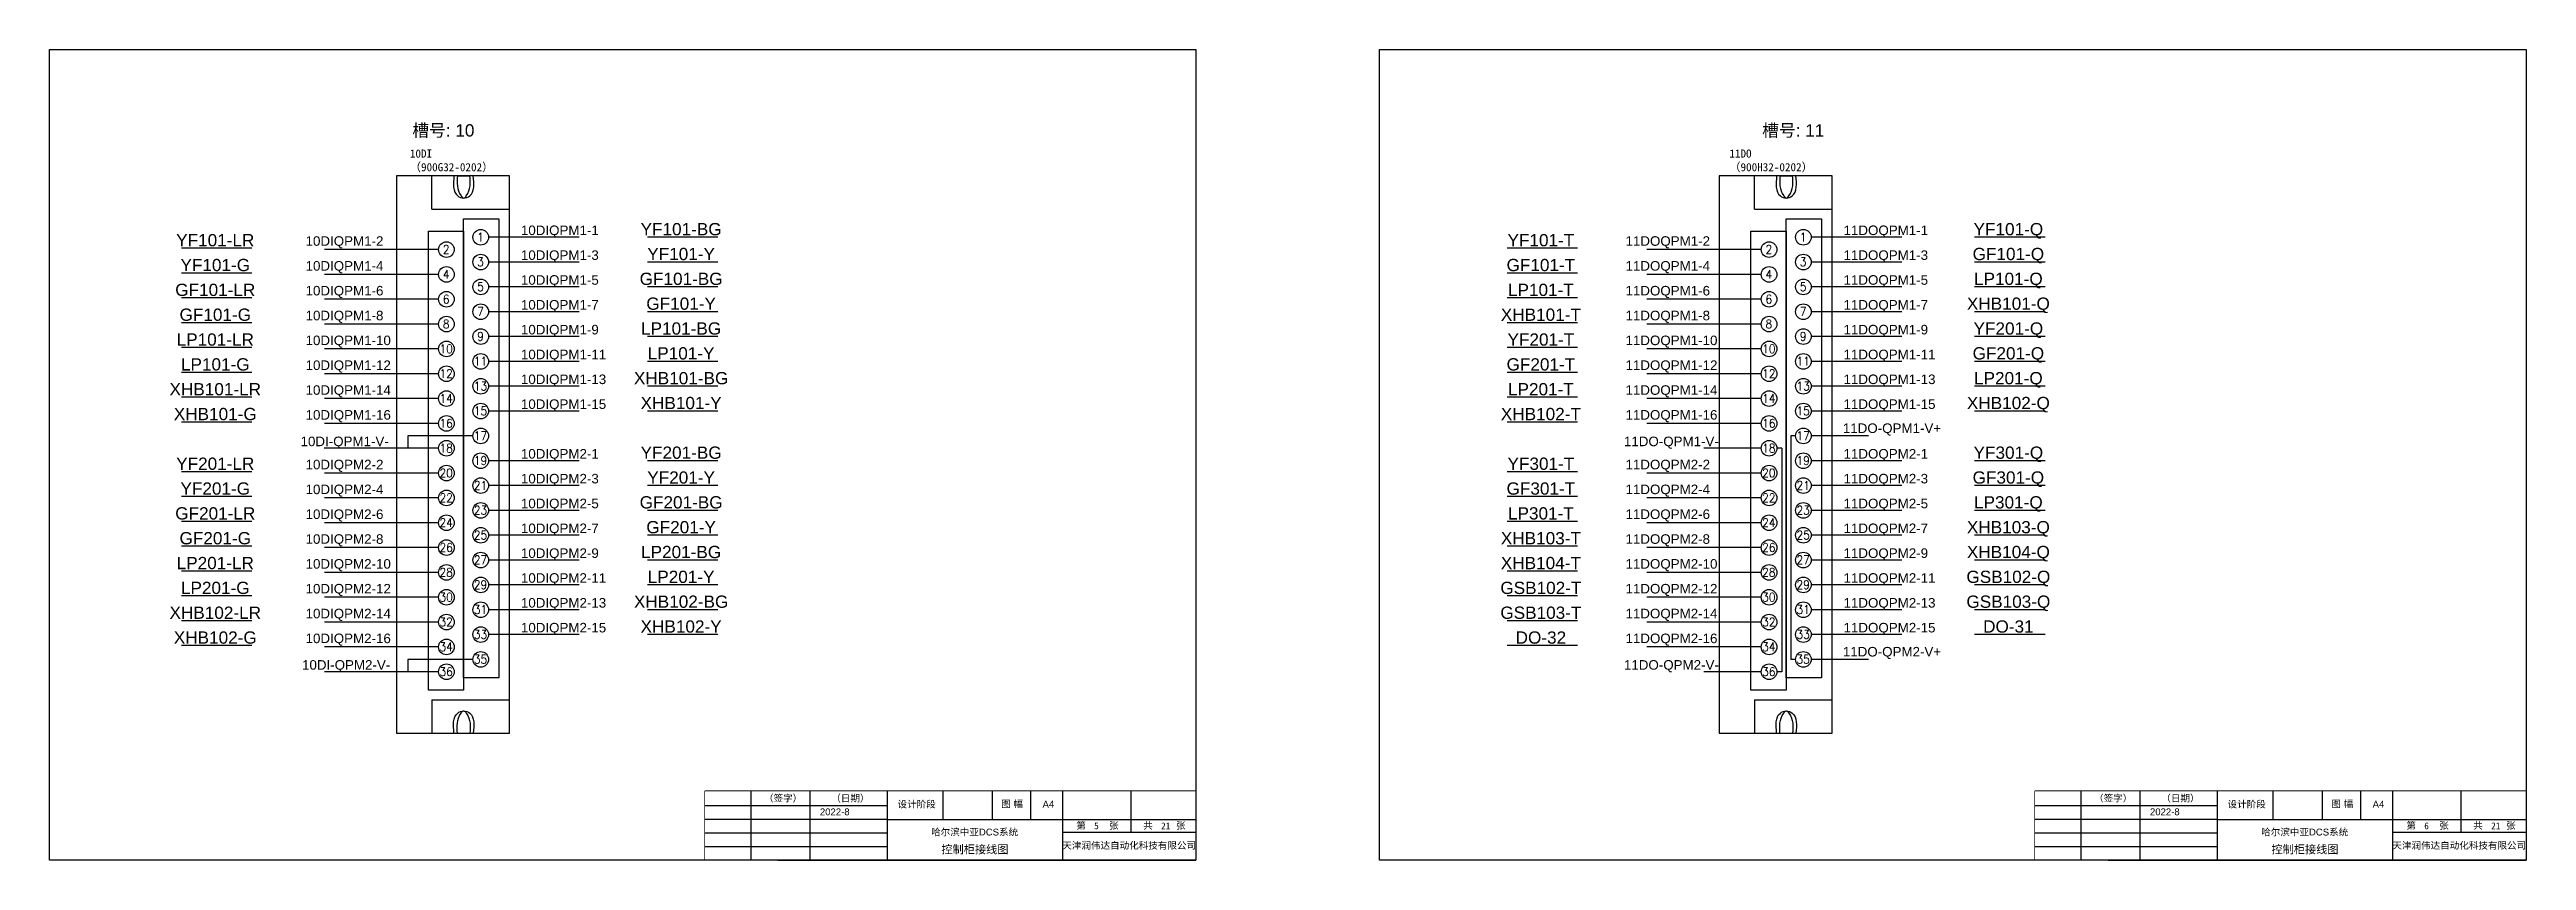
# Model space of a CAD drawing. Extents: x -156069 to -122631, y 9787 to 31117.
# Drawn here: x -136578 to -127504, y 20471 to 23442 of the extents above; entities that cross this region are included whole.
import ezdxf
from ezdxf.enums import TextEntityAlignment as Align

# ---------------------------------------------------------------- set-up
doc = ezdxf.new("R2010")
doc.units = 0
doc.layers.get('0').update_dxf_attribs({"linetype": 'CONTINUOUS'})
doc.layers.add('1', color=143, linetype='CONTINUOUS')
doc.layers.add('TEXT', color=3, linetype='CONTINUOUS')
doc.styles.add('Arial', font='arial.ttf')
doc.styles.add('ROMAND', font='romand')
doc.styles.get("Standard").update_dxf_attribs({"font": ''})
doc.styles.get('Standard').set_extended_font_data('SimSun')

msp = doc.modelspace()

# ---------------------------------------------------------------- texts
at = {"layer": '1', "style": 'Arial'}
for s, p in [('（签字）', (-133960.42242, 20686.51098)), ('（日期）', (-133713.98534, 20686.51098)), ('设计阶段', (-133471.20558, 20664.54634)), ('图 幅', (-133090.94473, 20665.68982)), ('A4', (-132939.82124, 20664.59432)), ('（签字）', (-129087.65611, 20686.51098)), ('（日期）', (-128841.21903, 20686.51098)), ('设计阶段', (-128598.43927, 20664.54634)), ('图 幅', (-128218.17842, 20665.68982)), ('A4', (-128067.05492, 20664.59432)), ('2022-8', (-133755.56282, 20636.59557)), ('2022-8', (-128882.79651, 20636.59557))]:
    msp.add_text(s, height=25, dxfattribs=at).set_placement(p)
at = {"layer": '1'}
for s, p in [('第     张', (-132816.34367, 20586.49009)), ('5', (-132750.78479, 20585.43501)), ('共     张', (-132571.16018, 20586.49009)), ('21', (-132505.6013, 20585.43501)), ('第     张', (-127943.57736, 20586.49009)), ('6', (-127878.01848, 20585.43501)), ('共     张', (-127698.39387, 20586.49009)), ('21', (-127632.83499, 20585.43501))]:
    msp.add_text(s, height=25, dxfattribs=at).set_placement(p)
at = {"layer": '1', "style": 'Arial'}
for s, height, p in [('哈尔滨中亚DCS系统', 25, (-133188.66803, 20574.98287)), ('控制柜接线图', 30, (-133187.66051, 20511.51151)), ('天津润伟达自动化科技有限公司', 25, (-132622.47208, 20525.95642)), ('哈尔滨中亚DCS系统', 25, (-128315.90172, 20574.98287)), ('控制柜接线图', 30, (-128314.89419, 20511.51151)), ('天津润伟达自动化科技有限公司', 25, (-127749.70577, 20525.95642))]:
    msp.add_text(s, height=height, dxfattribs=at).set_placement(p, align=Align.MIDDLE_CENTER)
at = {"layer": 'TEXT', "color": 0, "style": 'Arial'}
for s, p in [('10DIQPM1-1', (-134850.93499, 22762.53035)), ('11DOQPM1-1', (-130005.45401, 22762.53035)), ('10DIQPM1-2', (-135639.8544, 22723.23851)), ('10DIQPM1-3', (-134850.93499, 22671.53035)), ('11DOQPM1-2', (-130804.30588, 22723.23851)), ('11DOQPM1-3', (-130005.45401, 22671.53035)), ('10DIQPM1-4', (-135639.8544, 22632.23851)), ('10DIQPM1-5', (-134850.93499, 22580.53035)), ('11DOQPM1-4', (-130804.30588, 22632.23851)), ('11DOQPM1-5', (-130005.45401, 22580.53035)), ('10DIQPM1-6', (-135639.8544, 22541.23851)), ('10DIQPM1-7', (-134850.93499, 22489.53035)), ('11DOQPM1-6', (-130804.30588, 22541.23851)), ('11DOQPM1-7', (-130005.45401, 22489.53035)), ('10DIQPM1-8', (-135639.8544, 22450.23851)), ('10DIQPM1-9', (-134850.93499, 22398.53035)), ('11DOQPM1-8', (-130804.30588, 22450.23851)), ('11DOQPM1-9', (-130005.45401, 22398.53035)), ('10DIQPM1-10', (-135639.8544, 22359.23851)), ('10DIQPM1-11', (-134850.93499, 22307.53035)), ('11DOQPM1-10', (-130804.30588, 22359.23851)), ('11DOQPM1-11', (-130005.45401, 22307.53035)), ('10DIQPM1-12', (-135639.8544, 22268.23851)), ('10DIQPM1-13', (-134850.93499, 22216.53035)), ('11DOQPM1-12', (-130804.30588, 22268.23851)), ('11DOQPM1-13', (-130005.45401, 22216.53035)), ('10DIQPM1-14', (-135639.8544, 22177.23851)), ('10DIQPM1-15', (-134850.93499, 22125.53035)), ('11DOQPM1-14', (-130804.30588, 22177.23851)), ('11DOQPM1-15', (-130005.45401, 22125.53035)), ('10DIQPM1-16', (-135639.8544, 22086.23851)), ('11DOQPM1-16', (-130804.30588, 22086.23851)), ('11DO-QPM1-V+', (-130007.92067, 22037.35888)), ('10DI-QPM1-V-', (-135658.2071, 21989.03035)), ('10DIQPM2-1', (-134850.93499, 21943.53035)), ('11DO-QPM1-V-', (-130809.93074, 21989.03035)), ('11DOQPM2-1', (-130005.45401, 21943.53035)), ('10DIQPM2-2', (-135639.8544, 21904.23851)), ('10DIQPM2-3', (-134850.93499, 21852.53035)), ('11DOQPM2-2', (-130804.30588, 21904.23851)), ('11DOQPM2-3', (-130005.45401, 21852.53035)), ('10DIQPM2-4', (-135639.8544, 21813.23851)), ('10DIQPM2-5', (-134850.93499, 21761.53035)), ('11DOQPM2-4', (-130804.30588, 21813.23851)), ('11DOQPM2-5', (-130005.45401, 21761.53035)), ('10DIQPM2-6', (-135639.8544, 21722.23851)), ('10DIQPM2-7', (-134850.93499, 21670.53035)), ('11DOQPM2-6', (-130804.30588, 21722.23851)), ('11DOQPM2-7', (-130005.45401, 21670.53035)), ('10DIQPM2-8', (-135639.8544, 21631.23851)), ('10DIQPM2-9', (-134850.93499, 21579.53035)), ('11DOQPM2-8', (-130804.30588, 21631.23851)), ('11DOQPM2-9', (-130005.45401, 21579.53035)), ('10DIQPM2-10', (-135639.8544, 21540.23851)), ('10DIQPM2-11', (-134850.93499, 21488.53035)), ('11DOQPM2-10', (-130804.30588, 21540.23851)), ('11DOQPM2-11', (-130005.45401, 21488.53035)), ('10DIQPM2-12', (-135639.8544, 21449.23851)), ('10DIQPM2-13', (-134850.93499, 21397.53035)), ('11DOQPM2-12', (-130804.30588, 21449.23851)), ('11DOQPM2-13', (-130005.45401, 21397.53035)), ('10DIQPM2-14', (-135639.8544, 21358.23851)), ('10DIQPM2-15', (-134850.93499, 21306.53035)), ('11DOQPM2-14', (-130804.30588, 21358.23851)), ('11DOQPM2-15', (-130005.45401, 21306.53035)), ('10DIQPM2-16', (-135639.8544, 21267.23851)), ('11DOQPM2-16', (-130804.30588, 21267.23851)), ('11DO-QPM2-V+', (-130007.92067, 21218.35888)), ('10DI-QPM2-V-', (-135652.80881, 21170.03035)), ('11DO-QPM2-V-', (-130809.93074, 21170.03035))]:
    msp.add_text(s, height=35, dxfattribs=at).set_placement(p)
for s, p in [('YF101-BG', (-134264.00951, 22784.26232)), ('YF101-Q', (-129401.61414, 22784.26232)), ('YF101-LR', (-135970.63007, 22743.80587)), ('YF101-Y', (-134264.00951, 22693.26232)), ('YF101-T', (-131114.24683, 22743.80587)), ('GF101-Q', (-129401.61414, 22693.26232)), ('YF101-G', (-135970.63007, 22652.80587)), ('GF101-BG', (-134264.00951, 22602.26232)), ('GF101-T', (-131114.24683, 22652.80587)), ('LP101-Q', (-129401.61414, 22602.26232)), ('GF101-LR', (-135970.63007, 22561.80587)), ('GF101-Y', (-134264.00951, 22511.26232)), ('LP101-T', (-131114.24683, 22561.80587)), ('XHB101-Q', (-129401.61414, 22511.26232)), ('GF101-G', (-135970.63007, 22470.80587)), ('LP101-BG', (-134264.00951, 22420.26232)), ('XHB101-T', (-131114.24683, 22470.80587)), ('YF201-Q', (-129401.61414, 22420.26232)), ('LP101-LR', (-135970.63007, 22379.80587)), ('LP101-Y', (-134264.00951, 22329.26232)), ('YF201-T', (-131114.24683, 22379.80587)), ('GF201-Q', (-129401.61414, 22329.26232)), ('LP101-G', (-135970.63007, 22288.80587)), ('XHB101-BG', (-134264.00951, 22238.26232)), ('GF201-T', (-131114.24683, 22288.80587)), ('LP201-Q', (-129401.61414, 22238.26232)), ('XHB101-LR', (-135970.63007, 22197.80587)), ('XHB101-Y', (-134264.00951, 22147.26232)), ('LP201-T', (-131114.24683, 22197.80587)), ('XHB102-Q', (-129401.61414, 22147.26232)), ('XHB101-G', (-135970.63007, 22106.80587)), ('XHB102-T', (-131114.24683, 22106.80587)), ('YF201-BG', (-134264.00951, 21965.26232)), ('YF301-Q', (-129401.61414, 21965.26232)), ('YF201-LR', (-135970.63007, 21924.80587)), ('YF201-Y', (-134264.00951, 21874.26232)), ('YF301-T', (-131114.24683, 21924.80587)), ('GF301-Q', (-129401.61414, 21874.26232)), ('YF201-G', (-135970.63007, 21833.80587)), ('GF201-BG', (-134264.00951, 21783.26232)), ('GF301-T', (-131114.24683, 21833.80587)), ('LP301-Q', (-129401.61414, 21783.26232)), ('GF201-LR', (-135970.63007, 21742.80587)), ('GF201-Y', (-134264.00951, 21692.26232)), ('LP301-T', (-131114.24683, 21742.80587)), ('XHB103-Q', (-129401.61414, 21692.26232)), ('GF201-G', (-135970.63007, 21651.80587)), ('LP201-BG', (-134264.00951, 21601.26232)), ('XHB103-T', (-131114.24683, 21651.80587)), ('XHB104-Q', (-129401.61414, 21601.26232)), ('LP201-LR', (-135970.63007, 21560.80587)), ('LP201-Y', (-134264.00951, 21510.26232)), ('XHB104-T', (-131114.24683, 21560.80587)), ('GSB102-Q', (-129401.61414, 21510.26232)), ('LP201-G', (-135970.63007, 21469.80587)), ('XHB102-BG', (-134264.00951, 21419.26232)), ('GSB102-T', (-131114.24683, 21469.80587)), ('GSB103-Q', (-129401.61414, 21419.26232)), ('XHB102-LR', (-135970.63007, 21378.80587)), ('XHB102-Y', (-134264.00951, 21328.26232)), ('GSB103-T', (-131114.24683, 21378.80587)), ('DO-31', (-129401.61414, 21328.26232)), ('XHB102-G', (-135970.63007, 21287.80587)), ('DO-32', (-131114.24683, 21287.80587))]:
    msp.add_text(s, height=45, dxfattribs=at).set_placement(p, align=Align.MIDDLE_CENTER)
at = {"layer": 'TEXT', "style": 'ROMAND', "width": 0.9}
for s, p in [('2', (-135124.26734, 22693.92971)), ('1', (-134998.71495, 22739.42971)), ('2', (-130278.78636, 22693.92971)), ('1', (-130153.23397, 22739.42971)), ('4', (-135124.26734, 22602.92971)), ('3', (-134998.71495, 22648.42971)), ('4', (-130278.78636, 22602.92971)), ('3', (-130153.23397, 22648.42971)), ('6', (-135124.26734, 22511.92971)), ('5', (-134998.71495, 22557.42971)), ('6', (-130278.78636, 22511.92971)), ('5', (-130153.23397, 22557.42971)), ('8', (-135124.26734, 22420.92971)), ('7', (-134998.71495, 22466.42971)), ('8', (-130278.78636, 22420.92971)), ('7', (-130153.23397, 22466.42971)), ('10', (-135124.26734, 22329.92971)), ('9', (-134998.71495, 22375.42971)), ('10', (-130278.78636, 22329.92971)), ('9', (-130153.23397, 22375.42971)), ('12', (-135124.26734, 22238.92971)), ('11', (-134998.71495, 22284.42971)), ('12', (-130278.78636, 22238.92971)), ('11', (-130153.23397, 22284.42971)), ('14', (-135124.26734, 22147.92971)), ('13', (-134998.71495, 22193.42971)), ('14', (-130278.78636, 22147.92971)), ('13', (-130153.23397, 22193.42971)), ('16', (-135124.26734, 22056.92971)), ('15', (-134998.71495, 22102.42971)), ('16', (-130278.78636, 22056.92971)), ('15', (-130153.23397, 22102.42971)), ('18', (-135124.26734, 21965.92971)), ('17', (-134998.71495, 22011.42971)), ('18', (-130278.78636, 21965.92971)), ('17', (-130153.23397, 22011.42971)), ('20', (-135124.26734, 21874.92971)), ('19', (-134998.71495, 21920.42971)), ('20', (-130278.78636, 21874.92971)), ('19', (-130153.23397, 21920.42971)), ('22', (-135124.26734, 21783.92971)), ('21', (-134998.71495, 21829.42971)), ('22', (-130278.78636, 21783.92971)), ('21', (-130153.23397, 21829.42971)), ('24', (-135124.26734, 21692.92971)), ('23', (-134998.71495, 21738.42971)), ('24', (-130278.78636, 21692.92971)), ('23', (-130153.23397, 21738.42971)), ('26', (-135124.26734, 21601.92971)), ('25', (-134998.71495, 21647.42971)), ('26', (-130278.78636, 21601.92971)), ('25', (-130153.23397, 21647.42971)), ('28', (-135124.26734, 21510.92971)), ('27', (-134998.71495, 21556.42971)), ('28', (-130278.78636, 21510.92971)), ('27', (-130153.23397, 21556.42971)), ('30', (-135124.26734, 21419.92971)), ('29', (-134998.71495, 21465.42971)), ('30', (-130278.78636, 21419.92971)), ('29', (-130153.23397, 21465.42971)), ('32', (-135124.26734, 21328.92971)), ('31', (-134998.71495, 21374.42971)), ('32', (-130278.78636, 21328.92971)), ('31', (-130153.23397, 21374.42971)), ('34', (-135124.26734, 21237.92971)), ('33', (-134998.71495, 21283.42971)), ('34', (-130278.78636, 21237.92971)), ('33', (-130153.23397, 21283.42971)), ('36', (-135124.26734, 21146.92971)), ('35', (-134998.71495, 21192.42971)), ('36', (-130278.78636, 21146.92971)), ('35', (-130153.23397, 21192.42971))]:
    msp.add_text(s, height=31.61186, dxfattribs=at).set_placement(p, align=Align.CENTER)
at = {"layer": 'TEXT', "attachment_point": 1, "style": 'Arial'}
for s, insert, char_height, width in [('{\\fSimSun|b0|i0|c134|p2;槽号}: 10', (-135248.83389, 23168.6486), 45, 503.7787992), ('{\\fSimSun|b0|i0|c134|p2;槽号}: 11', (-130303.62804, 23168.6486), 45, 233.0692), ('{\\fSimSun|b0|i0|c134|p2;10DI（900G32-0202）}', (-135257.67698, 23076.15599), 29.9, 233.0692), ('{\\fSimSun|b0|i0|c134|p2;11DO（900H32-0202）}', (-130423.62947, 23076.15599), 29.9, 233.0692)]:
    msp.add_mtext(s, dxfattribs=dict(at, insert=insert, char_height=char_height, width=width))

# ---------------------------------------------------------------- linework, layer by layer
at = {"color": 1}
for p, q in [((-135177.22252, 22858.05085), (-135177.22252, 22979.76869)), ((-135083.73553, 22979.76869), (-135037.84797, 22979.76869)), ((-130331.74154, 22858.05085), (-130331.74154, 22979.76869)), ((-130238.25455, 22979.76869), (-130192.36699, 22979.76869)), ((-130238.25455, 22979.76869), (-130192.36699, 22979.76869)), ((-135177.22252, 22858.05085), (-134892.19217, 22858.05085)), ((-130331.74154, 22858.05085), (-130046.71119, 22858.05085)), ((-135177.22252, 21058.99499), (-134892.19217, 21058.99499)), ((-135177.22252, 21058.99499), (-135177.22252, 20937.27715)), ((-130331.74154, 21058.99499), (-130046.71119, 21058.99499)), ((-130331.74154, 21058.99499), (-130331.74154, 20937.27715)), ((-135083.73553, 20937.27715), (-135037.84797, 20937.27715))]:
    msp.add_line(p, q, dxfattribs=at)
at = {"color": 0}
for p, q in [((-135836.35912, 22714.30939), (-136094.39136, 22714.30939)), ((-134129.73855, 22754.76585), (-134387.7708, 22754.76585)), ((-130979.97588, 22714.30939), (-131238.00812, 22714.30939)), ((-129267.34319, 22754.76585), (-129525.37543, 22754.76585)), ((-135836.35912, 22623.30939), (-136094.39136, 22623.30939)), ((-134129.73855, 22663.76585), (-134387.7708, 22663.76585)), ((-130979.97588, 22623.30939), (-131238.00812, 22623.30939)), ((-129267.34319, 22663.76585), (-129525.37543, 22663.76585)), ((-135836.35912, 22532.30939), (-136094.39136, 22532.30939)), ((-134129.73855, 22572.76585), (-134387.7708, 22572.76585)), ((-130979.97588, 22532.30939), (-131238.00812, 22532.30939)), ((-129267.34319, 22572.76585), (-129525.37543, 22572.76585)), ((-135836.35912, 22441.30939), (-136094.39136, 22441.30939)), ((-134129.73855, 22481.76585), (-134387.7708, 22481.76585)), ((-130979.97588, 22441.30939), (-131238.00812, 22441.30939)), ((-129267.34319, 22481.76585), (-129525.37543, 22481.76585)), ((-135836.35912, 22350.30939), (-136094.39136, 22350.30939)), ((-134129.73855, 22390.76585), (-134387.7708, 22390.76585)), ((-130979.97588, 22350.30939), (-131238.00812, 22350.30939)), ((-129267.34319, 22390.76585), (-129525.37543, 22390.76585)), ((-135836.35912, 22259.30939), (-136094.39136, 22259.30939)), ((-134129.73855, 22299.76585), (-134387.7708, 22299.76585)), ((-130979.97588, 22259.30939), (-131238.00812, 22259.30939)), ((-129267.34319, 22299.76585), (-129525.37543, 22299.76585)), ((-135836.35912, 22168.30939), (-136094.39136, 22168.30939)), ((-134129.73855, 22208.76585), (-134387.7708, 22208.76585)), ((-130979.97588, 22168.30939), (-131238.00812, 22168.30939)), ((-129267.34319, 22208.76585), (-129525.37543, 22208.76585)), ((-135836.35912, 22077.30939), (-136094.39136, 22077.30939)), ((-134129.73855, 22117.76585), (-134387.7708, 22117.76585)), ((-130979.97588, 22077.30939), (-131238.00812, 22077.30939)), ((-129267.34319, 22117.76585), (-129525.37543, 22117.76585)), ((-135836.35912, 21895.30939), (-136094.39136, 21895.30939)), ((-134129.73855, 21935.76585), (-134387.7708, 21935.76585)), ((-130979.97588, 21895.30939), (-131238.00812, 21895.30939)), ((-129267.34319, 21935.76585), (-129525.37543, 21935.76585)), ((-135836.35912, 21804.30939), (-136094.39136, 21804.30939)), ((-134129.73855, 21844.76585), (-134387.7708, 21844.76585)), ((-130979.97588, 21804.30939), (-131238.00812, 21804.30939)), ((-129267.34319, 21844.76585), (-129525.37543, 21844.76585)), ((-135836.35912, 21713.30939), (-136094.39136, 21713.30939)), ((-134129.73855, 21753.76585), (-134387.7708, 21753.76585)), ((-130979.97588, 21713.30939), (-131238.00812, 21713.30939)), ((-129267.34319, 21753.76585), (-129525.37543, 21753.76585)), ((-135836.35912, 21622.30939), (-136094.39136, 21622.30939)), ((-134129.73855, 21662.76585), (-134387.7708, 21662.76585)), ((-130979.97588, 21622.30939), (-131238.00812, 21622.30939)), ((-129267.34319, 21662.76585), (-129525.37543, 21662.76585)), ((-135836.35912, 21531.30939), (-136094.39136, 21531.30939)), ((-134129.73855, 21571.76585), (-134387.7708, 21571.76585)), ((-130979.97588, 21531.30939), (-131238.00812, 21531.30939)), ((-129267.34319, 21571.76585), (-129525.37543, 21571.76585)), ((-135836.35912, 21440.30939), (-136094.39136, 21440.30939)), ((-134129.73855, 21480.76585), (-134387.7708, 21480.76585)), ((-130979.97588, 21440.30939), (-131238.00812, 21440.30939)), ((-129267.34319, 21480.76585), (-129525.37543, 21480.76585)), ((-135836.35912, 21349.30939), (-136094.39136, 21349.30939)), ((-134129.73855, 21389.76585), (-134387.7708, 21389.76585)), ((-130979.97588, 21349.30939), (-131238.00812, 21349.30939)), ((-129267.34319, 21389.76585), (-129525.37543, 21389.76585)), ((-135836.35912, 21258.30939), (-136094.39136, 21258.30939)), ((-134129.73855, 21298.76585), (-134387.7708, 21298.76585)), ((-130979.97588, 21258.30939), (-131238.00812, 21258.30939)), ((-129267.34319, 21298.76585), (-129525.37543, 21298.76585))]:
    msp.add_line(p, q, dxfattribs=at)
for p, q in [((-135026.72236, 22026.76585), (-135265.37726, 22026.76585)), ((-135265.37726, 22026.76585), (-135265.37726, 21981.26585)), ((-130306.79378, 21981.26585), (-130516.84867, 21981.26585)), ((-130231.66665, 21981.26585), (-130249.59378, 21981.26585)), ((-130231.66665, 21981.26585), (-130231.66665, 21162.26585)), ((-130181.24139, 22026.76585), (-130198.95489, 22026.76585)), ((-130198.95489, 22026.76585), (-130198.95489, 21207.76585)), ((-135026.72236, 21207.76585), (-135265.37726, 21207.76585)), ((-135265.37726, 21207.76585), (-135265.37726, 21162.26585)), ((-130306.79378, 21162.26585), (-130516.84867, 21162.26585)), ((-130231.66665, 21162.26585), (-130249.59378, 21162.26585)), ((-130181.24139, 21207.76585), (-130198.95489, 21207.76585))]:
    msp.add_line(p, q)
at = {"color": 1}
for points in [[(-134892.19217, 22979.76869), (-135307.12199, 22979.76869), (-135307.12199, 20937.27715), (-134892.19217, 20937.27715)], [(-130046.71119, 22979.76869), (-130461.64101, 22979.76869), (-130461.64101, 20937.27715), (-130046.71119, 20937.27715)], [(-135189.98285, 22776.86585), (-135060.79175, 22776.86585), (-135060.79175, 21094.66585), (-135189.98285, 21094.66585)], [(-135060.79175, 22822.36585), (-134931.60065, 22822.36585), (-134931.60065, 21140.16585), (-135060.79175, 21140.16585)], [(-130344.50187, 22776.86585), (-130215.31077, 22776.86585), (-130215.31077, 21094.66585), (-130344.50187, 21094.66585)], [(-130215.31077, 22822.36585), (-130086.11968, 22822.36585), (-130086.11968, 21140.16585), (-130215.31077, 21140.16585)]]:
    msp.add_lwpolyline(points, close=True, dxfattribs=at)
for centre in [(-134998.12236, 22754.76585), (-130152.64139, 22754.76585), (-135123.67475, 22709.26585), (-134998.12236, 22663.76585), (-130278.19378, 22709.26585), (-130152.64139, 22663.76585), (-135123.67475, 22618.26585), (-134998.12236, 22572.76585), (-130278.19378, 22618.26585), (-130152.64139, 22572.76585), (-135123.67475, 22527.26585), (-134998.12236, 22481.76585), (-130278.19378, 22527.26585), (-130152.64139, 22481.76585), (-135123.67475, 22436.26585), (-134998.12236, 22390.76585), (-130278.19378, 22436.26585), (-130152.64139, 22390.76585), (-135123.67475, 22345.26585), (-134998.12236, 22299.76585), (-130278.19378, 22345.26585), (-130152.64139, 22299.76585), (-135123.67475, 22254.26585), (-134998.12236, 22208.76585), (-130278.19378, 22254.26585), (-130152.64139, 22208.76585), (-135123.67475, 22163.26585), (-134998.12236, 22117.76585), (-130278.19378, 22163.26585), (-130152.64139, 22117.76585), (-135123.67475, 22072.26585), (-134998.12236, 22026.76585), (-130278.19378, 22072.26585), (-130152.64139, 22026.76585), (-135123.67475, 21981.26585), (-134998.12236, 21935.76585), (-130278.19378, 21981.26585), (-130152.64139, 21935.76585), (-135123.67475, 21890.26585), (-134998.12236, 21844.76585), (-130278.19378, 21890.26585), (-130152.64139, 21844.76585), (-135123.67475, 21799.26585), (-134998.12236, 21753.76585), (-130278.19378, 21799.26585), (-130152.64139, 21753.76585), (-135123.67475, 21708.26585), (-134998.12236, 21662.76585), (-130278.19378, 21708.26585), (-130152.64139, 21662.76585), (-135123.67475, 21617.26585), (-134998.12236, 21571.76585), (-130278.19378, 21617.26585), (-130152.64139, 21571.76585), (-135123.67475, 21526.26585), (-134998.12236, 21480.76585), (-130278.19378, 21526.26585), (-130152.64139, 21480.76585), (-135123.67475, 21435.26585), (-134998.12236, 21389.76585), (-130278.19378, 21435.26585), (-130152.64139, 21389.76585), (-135123.67475, 21344.26585), (-134998.12236, 21298.76585), (-130278.19378, 21344.26585), (-130152.64139, 21298.76585), (-135123.67475, 21253.26585), (-134998.12236, 21207.76585), (-130278.19378, 21253.26585), (-130152.64139, 21207.76585), (-135123.67475, 21162.26585), (-130278.19378, 21162.26585)]:
    msp.add_circle(centre, 28.6, dxfattribs=at)
for points in [[(-135096.08553, 22979.76869), (-135082.4897, 22906.24966), (-135060.79175, 22898.16256), (-135038.58095, 22906.24966), (-135025.49797, 22979.76869)], [(-135083.73553, 22979.76869), (-135070.1397, 22906.24966), (-135060.79175, 22898.16256), (-135050.93095, 22906.24966), (-135037.84797, 22979.76869)], [(-130250.60455, 22979.76869), (-130237.00872, 22906.24966), (-130215.31077, 22898.16256), (-130193.09997, 22906.24966), (-130180.01699, 22979.76869)], [(-130238.25455, 22979.76869), (-130224.65872, 22906.24966), (-130215.31077, 22898.16256), (-130205.44997, 22906.24966), (-130192.36699, 22979.76869)], [(-135096.08553, 20937.27715), (-135082.4897, 21010.79618), (-135060.79175, 21018.88327), (-135038.58095, 21010.79618), (-135025.49797, 20937.27715)], [(-135083.73553, 20937.27715), (-135070.1397, 21010.79618), (-135060.79175, 21018.88327), (-135050.93095, 21010.79618), (-135037.84797, 20937.27715)], [(-130250.60455, 20937.27715), (-130237.00872, 21010.79618), (-130215.31077, 21018.88327), (-130193.09997, 21010.79618), (-130180.01699, 20937.27715)], [(-130238.25455, 20937.27715), (-130224.65872, 21010.79618), (-130215.31077, 21018.88327), (-130205.44997, 21010.79618), (-130192.36699, 20937.27715)]]:
    msp.add_spline(points, degree=3, dxfattribs=at)
at = {"layer": '1'}
for p, q in [((-136577.81989, 23442.43891), (-132377.81992, 23442.43891)), ((-136577.81989, 20472.4389), (-136577.81989, 23442.43891)), ((-132377.81992, 23442.43891), (-132377.81992, 20472.4389)), ((-131705.05358, 23442.43891), (-127505.05361, 23442.43891)), ((-131705.05358, 20472.4389), (-131705.05358, 23442.43891)), ((-127505.05361, 23442.43891), (-127505.05361, 20472.4389)), ((-134008.6695, 20725.91275), (-134008.6695, 20471.61424)), ((-133792.29824, 20725.91275), (-133792.29824, 20471.61424)), ((-133508.87846, 20725.91275), (-133508.87846, 20471.61424)), ((-133305.38044, 20725.91275), (-133305.38044, 20621.00561)), ((-133124.75265, 20725.91275), (-133124.75265, 20621.00561)), ((-132983.98171, 20725.91275), (-132983.98171, 20621.00561)), ((-132867.36675, 20725.91275), (-132867.36675, 20471.61424)), ((-132616.15892, 20725.91275), (-132616.15892, 20573.14749)), ((-129135.90319, 20725.91275), (-129135.90319, 20471.61424)), ((-128919.53193, 20725.91275), (-128919.53193, 20471.61424)), ((-128636.11214, 20725.91275), (-128636.11214, 20471.61424)), ((-128432.61413, 20725.91275), (-128432.61413, 20621.00561)), ((-128251.98634, 20725.91275), (-128251.98634, 20621.00561)), ((-128111.2154, 20725.91275), (-128111.2154, 20621.00561)), ((-127994.60044, 20725.91275), (-127994.60044, 20471.61424)), ((-127743.39261, 20725.91275), (-127743.39261, 20573.14749)), ((-134177.81997, 20672.4389), (-133508.87846, 20672.4389)), ((-134177.81997, 20622.4389), (-133508.87846, 20622.4389)), ((-133508.87846, 20621.00561), (-132763.35565, 20621.00561)), ((-132764.62026, 20621.00561), (-132377.81992, 20621.00561)), ((-129305.05366, 20672.4389), (-128636.11214, 20672.4389)), ((-129305.05366, 20622.4389), (-128636.11214, 20622.4389)), ((-128636.11214, 20621.00561), (-127890.58934, 20621.00561)), ((-127891.85395, 20621.00561), (-127505.05361, 20621.00561)), ((-134177.81997, 20572.4389), (-133508.87846, 20572.4389)), ((-134177.81997, 20522.4389), (-133508.87846, 20522.4389)), ((-132377.81992, 20573.14749), (-132867.36675, 20573.14749)), ((-129305.05366, 20572.4389), (-128636.11214, 20572.4389)), ((-129305.05366, 20522.4389), (-128636.11214, 20522.4389)), ((-127505.05361, 20573.14749), (-127994.60044, 20573.14749)), ((-132377.81992, 20472.4389), (-136577.81989, 20472.4389)), ((-133909.24487, 20472.4389), (-134177.81997, 20472.43891)), ((-133909.24487, 20472.4389), (-132377.81992, 20472.4389)), ((-127505.05361, 20472.4389), (-131705.05358, 20472.4389)), ((-129036.47856, 20472.4389), (-129305.05366, 20472.43891)), ((-129036.47856, 20472.4389), (-127505.05361, 20472.4389))]:
    msp.add_line(p, q, dxfattribs=at)
at = {"layer": '1', "const_width": 3}
for points in [[(-134177.81997, 20725.91275), (-132377.81992, 20725.91275)], [(-134177.81997, 20472.43891), (-134177.81997, 20725.91275)], [(-129305.05366, 20725.91275), (-127505.05361, 20725.91275)], [(-129305.05366, 20472.43891), (-129305.05366, 20725.91275)]]:
    msp.add_lwpolyline(points, dxfattribs=at)
at = {"layer": 'TEXT', "color": 0}
for p, q in [((-135152.27475, 22709.26585), (-135571.09267, 22709.26585)), ((-134637.61236, 22754.76585), (-134969.52236, 22754.76585)), ((-130306.79378, 22709.26585), (-130725.61169, 22709.26585)), ((-129792.13139, 22754.76585), (-130124.04139, 22754.76585)), ((-135152.27475, 22618.26585), (-135571.09267, 22618.26585)), ((-134637.61236, 22663.76585), (-134969.52236, 22663.76585)), ((-130306.79378, 22618.26585), (-130725.61169, 22618.26585)), ((-129792.13139, 22663.76585), (-130124.04139, 22663.76585)), ((-135152.27475, 22527.26585), (-135571.09267, 22527.26585)), ((-134637.61236, 22572.76585), (-134969.52236, 22572.76585)), ((-130306.79378, 22527.26585), (-130725.61169, 22527.26585)), ((-129792.13139, 22572.76585), (-130124.04139, 22572.76585)), ((-135152.27475, 22436.26585), (-135571.09267, 22436.26585)), ((-134637.61236, 22481.76585), (-134969.52236, 22481.76585)), ((-130306.79378, 22436.26585), (-130725.61169, 22436.26585)), ((-129792.13139, 22481.76585), (-130124.04139, 22481.76585)), ((-135152.27475, 22345.26585), (-135571.09267, 22345.26585)), ((-134637.61236, 22390.76585), (-134969.52236, 22390.76585)), ((-130306.79378, 22345.26585), (-130725.61169, 22345.26585)), ((-129792.13139, 22390.76585), (-130124.04139, 22390.76585)), ((-135152.27475, 22254.26585), (-135571.09267, 22254.26585)), ((-134637.61236, 22299.76585), (-134969.52236, 22299.76585)), ((-130306.79378, 22254.26585), (-130725.61169, 22254.26585)), ((-129792.13139, 22299.76585), (-130124.04139, 22299.76585)), ((-135152.27475, 22163.26585), (-135571.09267, 22163.26585)), ((-134637.61236, 22208.76585), (-134969.52236, 22208.76585)), ((-130306.79378, 22163.26585), (-130725.61169, 22163.26585)), ((-129792.13139, 22208.76585), (-130124.04139, 22208.76585)), ((-135152.27475, 22072.26585), (-135571.09267, 22072.26585)), ((-134637.61236, 22117.76585), (-134969.52236, 22117.76585)), ((-130306.79378, 22072.26585), (-130725.61169, 22072.26585)), ((-129792.13139, 22117.76585), (-130124.04139, 22117.76585)), ((-135152.27475, 21981.26585), (-135571.95229, 21981.26585)), ((-129913.9865, 22026.76585), (-130124.04139, 22026.76585)), ((-135152.27475, 21890.26585), (-135571.09267, 21890.26585)), ((-134637.61236, 21935.76585), (-134969.52236, 21935.76585)), ((-130306.79378, 21890.26585), (-130725.61169, 21890.26585)), ((-129792.13139, 21935.76585), (-130124.04139, 21935.76585)), ((-135152.27475, 21799.26585), (-135571.09267, 21799.26585)), ((-134637.61236, 21844.76585), (-134969.52236, 21844.76585)), ((-130306.79378, 21799.26585), (-130725.61169, 21799.26585)), ((-129792.13139, 21844.76585), (-130124.04139, 21844.76585)), ((-135152.27475, 21708.26585), (-135571.09267, 21708.26585)), ((-134637.61236, 21753.76585), (-134969.52236, 21753.76585)), ((-130306.79378, 21708.26585), (-130725.61169, 21708.26585)), ((-129792.13139, 21753.76585), (-130124.04139, 21753.76585)), ((-135152.27475, 21617.26585), (-135571.09267, 21617.26585)), ((-134637.61236, 21662.76585), (-134969.52236, 21662.76585)), ((-130306.79378, 21617.26585), (-130725.61169, 21617.26585)), ((-129792.13139, 21662.76585), (-130124.04139, 21662.76585)), ((-135152.27475, 21526.26585), (-135571.09267, 21526.26585)), ((-134637.61236, 21571.76585), (-134969.52236, 21571.76585)), ((-130306.79378, 21526.26585), (-130725.61169, 21526.26585)), ((-129792.13139, 21571.76585), (-130124.04139, 21571.76585)), ((-135152.27475, 21435.26585), (-135571.09267, 21435.26585)), ((-134637.61236, 21480.76585), (-134969.52236, 21480.76585)), ((-130306.79378, 21435.26585), (-130725.61169, 21435.26585)), ((-129792.13139, 21480.76585), (-130124.04139, 21480.76585)), ((-135152.27475, 21344.26585), (-135571.09267, 21344.26585)), ((-134637.61236, 21389.76585), (-134969.52236, 21389.76585)), ((-130306.79378, 21344.26585), (-130725.61169, 21344.26585)), ((-129792.13139, 21389.76585), (-130124.04139, 21389.76585)), ((-135152.27475, 21253.26585), (-135571.09267, 21253.26585)), ((-134637.61236, 21298.76585), (-134969.52236, 21298.76585)), ((-130306.79378, 21253.26585), (-130725.61169, 21253.26585)), ((-129792.13139, 21298.76585), (-130124.04139, 21298.76585)), ((-135152.27475, 21162.26585), (-135571.09267, 21162.26585)), ((-129913.9865, 21207.76585), (-130124.04139, 21207.76585))]:
    msp.add_line(p, q, dxfattribs=at)

msp.set_redraw_order([(e.dxf.handle, doc.entitydb.next_handle()) for e in msp.query("TEXT MTEXT ATTDEF DIMENSION ARC_DIMENSION")])  # texts and dimensions are drawn at this point

doc.saveas('drawing.dxf')
